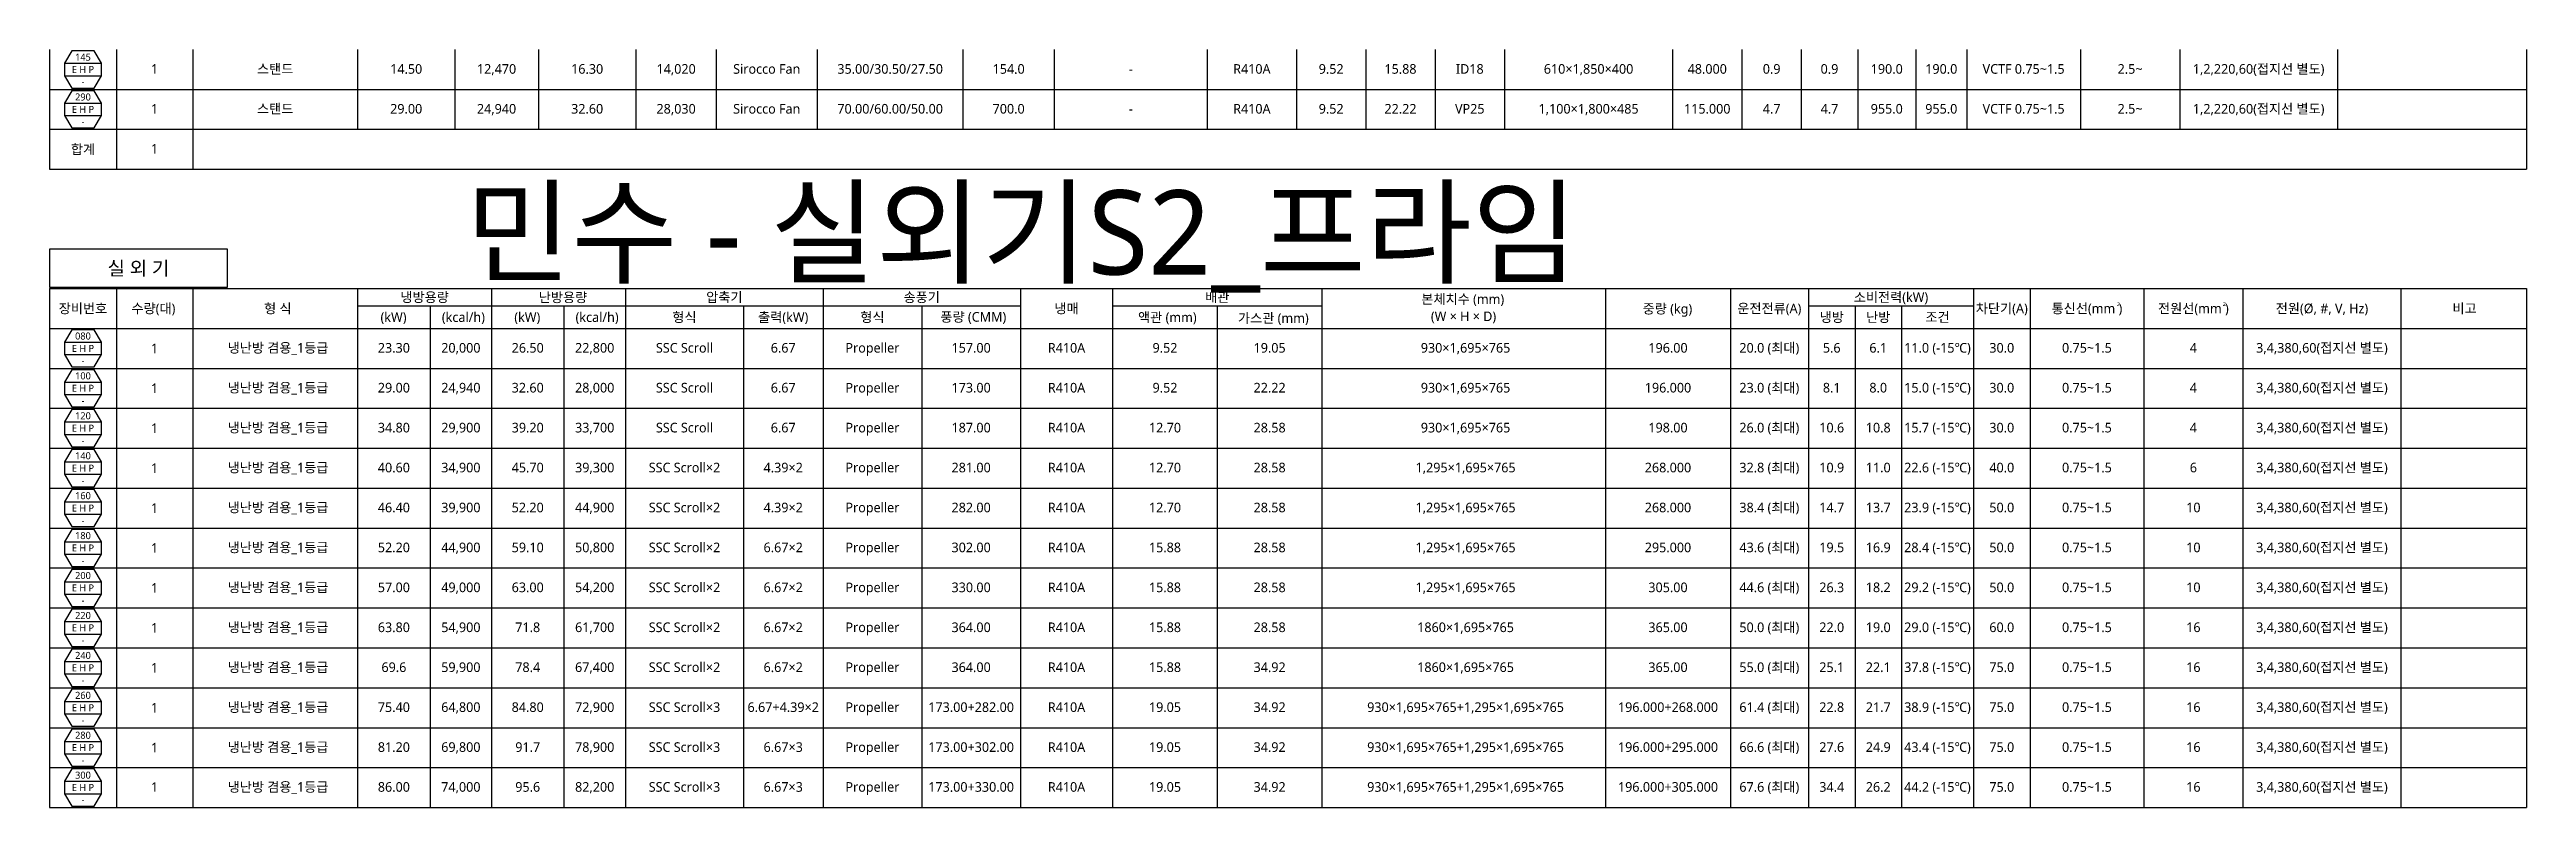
# Model space of a CAD drawing. Header units: millimetres. Extents: x -1305 to 107762, y -9150 to 56526.
# Drawn here: x 483 to 35686, y 17115 to 27896 of the extents above; entities that cross this region are included whole.
import ezdxf
from ezdxf.enums import TextEntityAlignment as Align

# ---------------------------------------------------------------- set-up
doc = ezdxf.new("R2010")
doc.units = ezdxf.units.MM
doc.layers.add('DVM_REPORT', color=7, linetype='Continuous')
doc.styles.add('맑은 고딕', font='malgun.ttf')

msp = doc.modelspace()

# ---------------------------------------------------------------- texts
at = {"layer": 'DVM_REPORT', "color": 2, "style": '맑은 고딕'}
for p in [(1976, 27620), (1976, 27052), (1976, 26485), (1976, 23645), (1976, 23078), (1976, 22510), (1976, 21942), (1976, 21374), (1976, 20806), (1976, 20238), (1976, 19670), (1976, 19102), (1976, 18534), (1976, 17966), (1976, 17406)]:
    msp.add_text('1', height=137, dxfattribs=at).set_placement(p, align=Align.MIDDLE_CENTER)
at = {"layer": 'DVM_REPORT', "color": 7, "style": '맑은 고딕'}
msp.add_text('민수 - 실외기S2_프라임', height=1200, dxfattribs=at).set_placement((14299, 25295), align=Align.MIDDLE_CENTER)

# ---------------------------------------------------------------- blocks, each defined once
blk = doc.blocks.new('A$C7ff9b493')
at = {"layer": 'DVM_REPORT'}
for p, q in [((0, 568), (0, 0)), ((35203, 568), (35203, 0)), ((0, 0), (35203, 0))]:
    blk.add_line(p, q, dxfattribs=at)
at = {"layer": 'DVM_REPORT', "color": 1}
for p, q in [((950, 568), (950, 0)), ((2035, 568), (2035, 0))]:
    blk.add_line(p, q, dxfattribs=at)
at = {"layer": 'DVM_REPORT', "color": 2, "style": '맑은 고딕'}
blk.add_text('합계', height=137, dxfattribs=at).set_placement((475, 284), align=Align.MIDDLE_CENTER)
blk = doc.blocks.new('A$C4ed948ce')
at = {"layer": 'DVM_REPORT'}
for p, q in [((0, 568), (0, 0)), ((35203, 568), (35203, 0))]:
    blk.add_line(p, q, dxfattribs=at)
at = {"layer": 'DVM_REPORT', "color": 1}
for p, q in [((950, 568), (950, 0)), ((2035, 568), (2035, 0)), ((4379, 568), (4379, 0)), ((4379, 568), (4379, 0)), ((5759, 568), (5759, 0)), ((6948, 568), (6948, 0)), ((8334, 568), (8334, 0)), ((9475, 568), (9475, 0)), ((10911, 568), (10911, 0)), ((12982, 568), (12982, 0)), ((14280, 568), (14280, 0)), ((16454, 568), (16454, 0)), ((17722, 568), (17722, 0)), ((18707, 568), (18707, 0)), ((19693, 568), (19693, 0)), ((20678, 568), (20678, 0)), ((23067, 568), (23067, 0)), ((23067, 568), (23067, 0)), ((24053, 568), (24053, 0)), ((24897, 568), (24897, 0)), ((25698, 568), (25698, 0)), ((26523, 568), (26523, 0)), ((27248, 568), (27248, 0)), ((28863, 568), (28863, 0)), ((30274, 568), (30274, 0)), ((32517, 568), (32517, 0)), ((0, 0), (35203, 0))]:
    blk.add_line(p, q, dxfattribs=at)
at = {"layer": 'DVM_REPORT'}
blk.add_lwpolyline([(738, 196), (738, 372), (633, 548), (317, 548), (212, 372), (212, 196), (317, 20), (633, 20)], close=True, dxfattribs=at)
for points in [[(212, 372), (738, 372)], [(212, 196), (738, 196)]]:
    blk.add_lwpolyline(points, dxfattribs=at)
at = {"layer": 'DVM_REPORT', "color": 2, "style": '맑은 고딕'}
for s, height, p in [('290', 100, (475, 460)), ('스탠드', 137, (3207, 292)), ('29.00', 137, (5069, 292)), ('24,940', 137, (6353, 292)), ('32.60', 137, (7641, 292)), ('28,030', 137, (8905, 292)), ('Sirocco Fan', 137, (10193, 292)), ('70.00/60.00/50.00', 137, (11947, 292)), ('700.0', 137, (13631, 292)), ('R410A', 137, (17088, 292)), ('9.52', 137, (18215, 292)), ('22.22', 137, (19200, 292)), ('VP25', 137, (20185, 292)), ('1,100×1,800×485', 137, (21873, 292)), ('115.000', 137, (23560, 292)), ('4.7', 137, (24475, 292)), ('4.7', 137, (25297, 292)), ('955.0', 137, (26111, 292)), ('955.0', 137, (26886, 292)), ('VCTF 0.75~1.5', 137, (28056, 292)), ('2.5~', 137, (29569, 292)), ('1,2,220,60(접지선 별도)', 137, (31396, 292)), ('E H P', 100, (475, 284)), ('-', 100, (475, 108)), ('-', 100, (475, 108)), ('-', 100, (475, 108)), ('-', 137, (15367, 292))]:
    blk.add_text(s, height=height, dxfattribs=at).set_placement(p, align=Align.MIDDLE_CENTER)
blk = doc.blocks.new('A$C76487aed')
at = {"layer": 'DVM_REPORT', "color": 7}
for p, q in [((0, 568), (35203, 568)), ((0, 568), (0, 0)), ((35203, 568), (35203, 0)), ((0, 0), (35203, 0))]:
    blk.add_line(p, q, dxfattribs=at)
at = {"layer": 'DVM_REPORT', "color": 1}
for p, q in [((950, 568), (950, 0)), ((2035, 568), (2035, 0)), ((4379, 568), (4379, 0)), ((4379, 568), (4379, 0)), ((6283, 568), (6283, 0)), ((8188, 568), (8188, 0)), ((10993, 568), (10993, 0)), ((13799, 568), (13799, 0)), ((15109, 568), (15109, 0)), ((15109, 568), (15109, 0)), ((18084, 568), (18084, 0)), ((22116, 568), (22116, 0)), ((23888, 568), (23888, 0)), ((24997, 568), (24997, 0)), ((27344, 568), (27344, 0)), ((28148, 568), (28148, 0)), ((29763, 568), (29763, 0)), ((31174, 568), (31174, 0)), ((33417, 568), (33417, 0)), ((4379, 321), (13799, 321)), ((5408, 321), (5408, 0)), ((7309, 321), (7309, 0)), ((9861, 321), (9861, 0)), ((12396, 321), (12396, 0)), ((15109, 321), (18084, 321)), ((16596, 321), (16596, 0)), ((18084, 321), (18084, 0)), ((24997, 321), (27344, 321)), ((25661, 321), (25661, 0)), ((26320, 321), (26320, 0))]:
    blk.add_line(p, q, dxfattribs=at)
at = {"layer": 'DVM_REPORT', "color": 7}
blk.add_lwpolyline([(0, 585), (2527, 585), (2527, 1128), (0, 1128)], close=True, dxfattribs=at)
at = {"layer": 'DVM_REPORT', "color": 7, "style": '맑은 고딕'}
blk.add_text('실 외 기', height=197.8, dxfattribs=at).set_placement((1263, 856), align=Align.MIDDLE_CENTER)
at = {"layer": 'DVM_REPORT', "color": 2, "style": '맑은 고딕'}
for s, height, p in [('장비번호', 137.3, (475, 284)), ('수량(대)', 137.3, (1476, 284)), ('형 식', 137.3, (3245, 284)), ('냉방용량', 137.3, (5331, 444)), ('난방용량', 137.3, (7297, 442)), ('압축기', 137.3, (9591, 444)), ('송풍기', 137.3, (12396, 444)), ('냉매', 137.3, (14454, 284)), ('배관', 137.3, (16597, 444)), ('본체치수 (mm)', 137.3, (20085, 417)), ('운전전류(A)', 137.3, (24442, 284)), ('소비전력(kW)', 137.3, (26171, 444)), ('차단기(A)', 137.3, (27746, 284)), ('통신선(mm )', 137.3, (28956, 284)), ('전원선(mm )', 137.3, (30469, 284)), ('전원(%%C, #, V, Hz)', 137.28, (32296, 284)), ('비고', 137.3, (34323, 284)), ('(kW)', 137.3, (4889, 160)), ('(kcal/h)', 137.3, (5882, 160)), ('(kW)', 137.3, (6790, 160)), ('(kcal/h)', 137.3, (7782, 160)), ('형식', 137.3, (9024, 160)), ('출력(kW)', 137.3, (10427, 160)), ('형식', 137.3, (11695, 160)), ('풍량 (CMM)', 137.3, (13129, 164)), ('(W × H × D)', 137.28, (20096, 172)), ('냉방', 137.3, (25329, 160)), ('난방', 137.3, (25990, 160)), ('조건', 137.3, (26832, 160))]:
    blk.add_text(s, height=height, dxfattribs=at).set_placement(p, align=Align.MIDDLE_CENTER)
for s, p in [('중량 (kg)', (23346, 280)), ('액관 (mm)', (16303, 158)), ('가스관 (mm)', (17896, 147))]:
    blk.add_text(s, height=137.3, dxfattribs=at).set_placement(p, align=Align.MIDDLE_RIGHT)
for p in [(29402, 344), (30909, 348)]:
    blk.add_text('2', height=53.8, dxfattribs=at).set_placement(p, align=Align.MIDDLE)
blk = doc.blocks.new('A$C366d2688')
at = {"layer": 'DVM_REPORT'}
for p, q in [((0, 568), (0, 0)), ((35203, 568), (35203, 0))]:
    blk.add_line(p, q, dxfattribs=at)
at = {"layer": 'DVM_REPORT', "color": 1}
for p, q in [((950, 568), (950, 0)), ((2035, 568), (2035, 0)), ((4379, 568), (4379, 0)), ((5408, 568), (5408, 0)), ((6283, 568), (6283, 0)), ((7309, 568), (7309, 0)), ((8188, 568), (8188, 0)), ((9861, 568), (9861, 0)), ((10993, 568), (10993, 0)), ((12396, 568), (12396, 0)), ((13799, 568), (13799, 0)), ((15109, 568), (15109, 0)), ((16596, 568), (16596, 0)), ((18084, 568), (18084, 0)), ((22116, 568), (22116, 0)), ((23888, 568), (23888, 0)), ((24997, 568), (24997, 0)), ((25661, 568), (25661, 0)), ((26320, 568), (26320, 0)), ((27344, 568), (27344, 0)), ((28148, 568), (28148, 0)), ((29763, 568), (29763, 0)), ((31174, 568), (31174, 0)), ((33417, 568), (33417, 0)), ((0, 0), (35203, 0))]:
    blk.add_line(p, q, dxfattribs=at)
at = {"layer": 'DVM_REPORT'}
blk.add_lwpolyline([(738, 196), (738, 372), (633, 548), (317, 548), (212, 372), (212, 196), (317, 20), (633, 20)], close=True, dxfattribs=at)
for points in [[(212, 372), (738, 372)], [(212, 196), (738, 196)]]:
    blk.add_lwpolyline(points, dxfattribs=at)
at = {"layer": 'DVM_REPORT', "color": 2, "style": '맑은 고딕'}
for s, height, p in [('100', 100, (475, 460)), ('냉난방 겸용_1등급', 137, (3248, 292)), ('29.00', 137, (4894, 292)), ('24,940', 137, (5846, 292)), ('32.60', 137, (6796, 292)), ('28,000', 137, (7748, 292)), ('SSC Scroll', 137, (9024, 292)), ('6.67', 137, (10427, 292)), ('Propeller', 137, (11695, 292)), ('173.00', 137, (13098, 292)), ('R410A', 137, (14454, 292)), ('9.52', 137, (15853, 292)), ('22.22', 137, (17340, 292)), ('930×1,695×765', 137, (20125, 292)), ('196.000', 137, (23002, 292)), ('23.0 (최대)', 137, (24442, 292)), ('8.1', 137, (25329, 292)), ('8.0', 137, (25990, 292)), ('15.0 (-15℃)', 137, (26832, 292)), ('30.0', 137, (27746, 292)), ('0.75~1.5', 137, (28956, 292)), ('4', 137, (30469, 292)), ('3,4,380,60(접지선 별도)', 137, (32296, 292)), ('E H P', 100, (475, 284)), ('-', 100, (475, 108))]:
    blk.add_text(s, height=height, dxfattribs=at).set_placement(p, align=Align.MIDDLE_CENTER)
blk = doc.blocks.new('A$C97cf29a5')
at = {"layer": 'DVM_REPORT'}
for p, q in [((0, 568), (0, 0)), ((35203, 568), (35203, 0))]:
    blk.add_line(p, q, dxfattribs=at)
at = {"layer": 'DVM_REPORT', "color": 1}
for p, q in [((950, 568), (950, 0)), ((2035, 568), (2035, 0)), ((4379, 568), (4379, 0)), ((5408, 568), (5408, 0)), ((6283, 568), (6283, 0)), ((7309, 568), (7309, 0)), ((8188, 568), (8188, 0)), ((9861, 568), (9861, 0)), ((10993, 568), (10993, 0)), ((12396, 568), (12396, 0)), ((13799, 568), (13799, 0)), ((15109, 568), (15109, 0)), ((16596, 568), (16596, 0)), ((18084, 568), (18084, 0)), ((22116, 568), (22116, 0)), ((23888, 568), (23888, 0)), ((24997, 568), (24997, 0)), ((25661, 568), (25661, 0)), ((26320, 568), (26320, 0)), ((27344, 568), (27344, 0)), ((28148, 568), (28148, 0)), ((29763, 568), (29763, 0)), ((31174, 568), (31174, 0)), ((33417, 568), (33417, 0)), ((0, 0), (35203, 0))]:
    blk.add_line(p, q, dxfattribs=at)
at = {"layer": 'DVM_REPORT'}
blk.add_lwpolyline([(738, 196), (738, 372), (633, 548), (317, 548), (212, 372), (212, 196), (317, 20), (633, 20)], close=True, dxfattribs=at)
for points in [[(212, 372), (738, 372)], [(212, 196), (738, 196)]]:
    blk.add_lwpolyline(points, dxfattribs=at)
at = {"layer": 'DVM_REPORT', "color": 2, "style": '맑은 고딕'}
for s, height, p in [('120', 100, (475, 460)), ('냉난방 겸용_1등급', 137, (3248, 292)), ('34.80', 137, (4894, 292)), ('29,900', 137, (5846, 292)), ('39.20', 137, (6796, 292)), ('33,700', 137, (7748, 292)), ('SSC Scroll', 137, (9024, 292)), ('6.67', 137, (10427, 292)), ('Propeller', 137, (11695, 292)), ('187.00', 137, (13098, 292)), ('R410A', 137, (14454, 292)), ('12.70', 137, (15853, 292)), ('28.58', 137, (17340, 292)), ('930×1,695×765', 137, (20125, 292)), ('198.00', 137, (23002, 292)), ('26.0 (최대)', 137, (24442, 292)), ('10.6', 137, (25329, 292)), ('10.8', 137, (25990, 292)), ('15.7 (-15℃)', 137, (26832, 292)), ('30.0', 137, (27746, 292)), ('0.75~1.5', 137, (28956, 292)), ('4', 137, (30469, 292)), ('3,4,380,60(접지선 별도)', 137, (32296, 292)), ('E H P', 100, (475, 284)), ('-', 100, (475, 108))]:
    blk.add_text(s, height=height, dxfattribs=at).set_placement(p, align=Align.MIDDLE_CENTER)
blk = doc.blocks.new('A$Cc5775bf4')
at = {"layer": 'DVM_REPORT'}
for p, q in [((0, 568), (0, 0)), ((35203, 568), (35203, 0))]:
    blk.add_line(p, q, dxfattribs=at)
at = {"layer": 'DVM_REPORT', "color": 1}
for p, q in [((950, 568), (950, 0)), ((2035, 568), (2035, 0)), ((4379, 568), (4379, 0)), ((4379, 568), (4379, 0)), ((5408, 568), (5408, 0)), ((6283, 568), (6283, 0)), ((7309, 568), (7309, 0)), ((8188, 568), (8188, 0)), ((9861, 568), (9861, 0)), ((10993, 568), (10993, 0)), ((12396, 568), (12396, 0)), ((13799, 568), (13799, 0)), ((15109, 568), (15109, 0)), ((16596, 568), (16596, 0)), ((18084, 568), (18084, 0)), ((18084, 568), (18084, 0)), ((22116, 568), (22116, 0)), ((23888, 568), (23888, 0)), ((24997, 568), (24997, 0)), ((25661, 568), (25661, 0)), ((26320, 568), (26320, 0)), ((27344, 568), (27344, 0)), ((28148, 568), (28148, 0)), ((29763, 568), (29763, 0)), ((31174, 568), (31174, 0)), ((33417, 568), (33417, 0)), ((0, 0), (35203, 0))]:
    blk.add_line(p, q, dxfattribs=at)
at = {"layer": 'DVM_REPORT'}
blk.add_lwpolyline([(738, 196), (738, 372), (633, 548), (317, 548), (212, 372), (212, 196), (317, 20), (633, 20)], close=True, dxfattribs=at)
for points in [[(212, 372), (738, 372)], [(212, 196), (738, 196)]]:
    blk.add_lwpolyline(points, dxfattribs=at)
at = {"layer": 'DVM_REPORT', "color": 2, "style": '맑은 고딕'}
for s, height, p in [('080', 100, (475, 460)), ('냉난방 겸용_1등급', 137, (3248, 292)), ('23.30', 137, (4894, 292)), ('20,000', 137, (5846, 292)), ('26.50', 137, (6796, 292)), ('22,800', 137, (7748, 292)), ('SSC Scroll', 137, (9024, 292)), ('6.67', 137, (10427, 292)), ('Propeller', 137, (11695, 292)), ('157.00', 137, (13098, 292)), ('R410A', 137, (14454, 292)), ('9.52', 137, (15853, 292)), ('19.05', 137, (17340, 292)), ('930×1,695×765', 137, (20125, 292)), ('196.00', 137, (23002, 292)), ('20.0 (최대)', 137, (24442, 292)), ('5.6', 137, (25329, 292)), ('6.1', 137, (25990, 292)), ('11.0 (-15℃)', 137, (26832, 292)), ('30.0', 137, (27746, 292)), ('0.75~1.5', 137, (28956, 292)), ('4', 137, (30469, 292)), ('3,4,380,60(접지선 별도)', 137, (32296, 292)), ('E H P', 100, (475, 284)), ('-', 100, (475, 108))]:
    blk.add_text(s, height=height, dxfattribs=at).set_placement(p, align=Align.MIDDLE_CENTER)
blk = doc.blocks.new('A$C4744db47')
at = {"layer": 'DVM_REPORT'}
for p, q in [((0, 568), (0, 0)), ((35203, 568), (35203, 0))]:
    blk.add_line(p, q, dxfattribs=at)
at = {"layer": 'DVM_REPORT', "color": 1}
for p, q in [((950, 568), (950, 0)), ((2035, 568), (2035, 0)), ((4379, 568), (4379, 0)), ((5408, 568), (5408, 0)), ((6283, 568), (6283, 0)), ((7309, 568), (7309, 0)), ((8188, 568), (8188, 0)), ((9861, 568), (9861, 0)), ((10993, 568), (10993, 0)), ((12396, 568), (12396, 0)), ((13799, 568), (13799, 0)), ((15109, 568), (15109, 0)), ((16596, 568), (16596, 0)), ((18084, 568), (18084, 0)), ((22116, 568), (22116, 0)), ((23888, 568), (23888, 0)), ((24997, 568), (24997, 0)), ((25661, 568), (25661, 0)), ((26320, 568), (26320, 0)), ((27344, 568), (27344, 0)), ((28148, 568), (28148, 0)), ((29763, 568), (29763, 0)), ((31174, 568), (31174, 0)), ((33417, 568), (33417, 0)), ((0, 0), (35203, 0))]:
    blk.add_line(p, q, dxfattribs=at)
at = {"layer": 'DVM_REPORT'}
blk.add_lwpolyline([(738, 196), (738, 372), (633, 548), (317, 548), (212, 372), (212, 196), (317, 20), (633, 20)], close=True, dxfattribs=at)
for points in [[(212, 372), (738, 372)], [(212, 196), (738, 196)]]:
    blk.add_lwpolyline(points, dxfattribs=at)
at = {"layer": 'DVM_REPORT', "color": 2, "style": '맑은 고딕'}
for s, height, p in [('300', 100, (475, 460)), ('냉난방 겸용_1등급', 137, (3248, 292)), ('86.00', 137, (4894, 292)), ('74,000', 137, (5846, 292)), ('95.6', 137, (6796, 292)), ('82,200', 137, (7748, 292)), ('SSC Scroll×3', 137, (9024, 292)), ('6.67×3', 137, (10427, 292)), ('Propeller', 137, (11695, 292)), ('173.00+330.00', 137, (13098, 292)), ('R410A', 137, (14454, 292)), ('19.05', 137, (15853, 292)), ('34.92', 137, (17340, 292)), ('930×1,695×765+1,295×1,695×765', 137, (20125, 292)), ('196.000+305.000', 137, (23002, 292)), ('67.6 (최대)', 137, (24442, 292)), ('34.4', 137, (25329, 292)), ('26.2', 137, (25990, 292)), ('44.2 (-15℃)', 137, (26832, 292)), ('75.0', 137, (27746, 292)), ('0.75~1.5', 137, (28956, 292)), ('16', 137, (30469, 292)), ('3,4,380,60(접지선 별도)', 137, (32296, 292)), ('E H P', 100, (475, 284)), ('-', 100, (475, 108))]:
    blk.add_text(s, height=height, dxfattribs=at).set_placement(p, align=Align.MIDDLE_CENTER)
blk = doc.blocks.new('A$Cb09c990a')
at = {"layer": 'DVM_REPORT'}
for p, q in [((0, 568), (0, 0)), ((35203, 568), (35203, 0))]:
    blk.add_line(p, q, dxfattribs=at)
at = {"layer": 'DVM_REPORT', "color": 1}
for p, q in [((950, 568), (950, 0)), ((2035, 568), (2035, 0)), ((4379, 568), (4379, 0)), ((5408, 568), (5408, 0)), ((6283, 568), (6283, 0)), ((7309, 568), (7309, 0)), ((8188, 568), (8188, 0)), ((9861, 568), (9861, 0)), ((10993, 568), (10993, 0)), ((12396, 568), (12396, 0)), ((13799, 568), (13799, 0)), ((15109, 568), (15109, 0)), ((16596, 568), (16596, 0)), ((18084, 568), (18084, 0)), ((22116, 568), (22116, 0)), ((23888, 568), (23888, 0)), ((24997, 568), (24997, 0)), ((25661, 568), (25661, 0)), ((26320, 568), (26320, 0)), ((27344, 568), (27344, 0)), ((28148, 568), (28148, 0)), ((29763, 568), (29763, 0)), ((31174, 568), (31174, 0)), ((33417, 568), (33417, 0)), ((0, 0), (35203, 0))]:
    blk.add_line(p, q, dxfattribs=at)
at = {"layer": 'DVM_REPORT'}
blk.add_lwpolyline([(738, 196), (738, 372), (633, 548), (317, 548), (212, 372), (212, 196), (317, 20), (633, 20)], close=True, dxfattribs=at)
for points in [[(212, 372), (738, 372)], [(212, 196), (738, 196)]]:
    blk.add_lwpolyline(points, dxfattribs=at)
at = {"layer": 'DVM_REPORT', "color": 2, "style": '맑은 고딕'}
for s, height, p in [('280', 100, (475, 460)), ('냉난방 겸용_1등급', 137, (3248, 292)), ('81.20', 137, (4894, 292)), ('69,800', 137, (5846, 292)), ('91.7', 137, (6796, 292)), ('78,900', 137, (7748, 292)), ('SSC Scroll×3', 137, (9024, 292)), ('6.67×3', 137, (10427, 292)), ('Propeller', 137, (11695, 292)), ('173.00+302.00', 137, (13098, 292)), ('R410A', 137, (14454, 292)), ('19.05', 137, (15853, 292)), ('34.92', 137, (17340, 292)), ('930×1,695×765+1,295×1,695×765', 137, (20125, 292)), ('196.000+295.000', 137, (23002, 292)), ('66.6 (최대)', 137, (24442, 292)), ('27.6', 137, (25329, 292)), ('24.9', 137, (25990, 292)), ('43.4 (-15℃)', 137, (26832, 292)), ('75.0', 137, (27746, 292)), ('0.75~1.5', 137, (28956, 292)), ('16', 137, (30469, 292)), ('3,4,380,60(접지선 별도)', 137, (32296, 292)), ('E H P', 100, (475, 284)), ('-', 100, (475, 108))]:
    blk.add_text(s, height=height, dxfattribs=at).set_placement(p, align=Align.MIDDLE_CENTER)
blk = doc.blocks.new('A$C8f8b82bc')
at = {"layer": 'DVM_REPORT'}
for p, q in [((0, 568), (0, 0)), ((35203, 568), (35203, 0))]:
    blk.add_line(p, q, dxfattribs=at)
at = {"layer": 'DVM_REPORT', "color": 1}
for p, q in [((950, 568), (950, 0)), ((2035, 568), (2035, 0)), ((4379, 568), (4379, 0)), ((5408, 568), (5408, 0)), ((6283, 568), (6283, 0)), ((7309, 568), (7309, 0)), ((8188, 568), (8188, 0)), ((9861, 568), (9861, 0)), ((10993, 568), (10993, 0)), ((12396, 568), (12396, 0)), ((13799, 568), (13799, 0)), ((15109, 568), (15109, 0)), ((16596, 568), (16596, 0)), ((18084, 568), (18084, 0)), ((22116, 568), (22116, 0)), ((23888, 568), (23888, 0)), ((24997, 568), (24997, 0)), ((25661, 568), (25661, 0)), ((26320, 568), (26320, 0)), ((27344, 568), (27344, 0)), ((28148, 568), (28148, 0)), ((29763, 568), (29763, 0)), ((31174, 568), (31174, 0)), ((33417, 568), (33417, 0)), ((0, 0), (35203, 0))]:
    blk.add_line(p, q, dxfattribs=at)
at = {"layer": 'DVM_REPORT'}
blk.add_lwpolyline([(738, 196), (738, 372), (633, 548), (317, 548), (212, 372), (212, 196), (317, 20), (633, 20)], close=True, dxfattribs=at)
for points in [[(212, 372), (738, 372)], [(212, 196), (738, 196)]]:
    blk.add_lwpolyline(points, dxfattribs=at)
at = {"layer": 'DVM_REPORT', "color": 2, "style": '맑은 고딕'}
for s, height, p in [('260', 100, (475, 460)), ('냉난방 겸용_1등급', 137, (3248, 292)), ('75.40', 137, (4894, 292)), ('64,800', 137, (5846, 292)), ('84.80', 137, (6796, 292)), ('72,900', 137, (7748, 292)), ('SSC Scroll×3', 137, (9024, 292)), ('6.67+4.39×2', 137, (10427, 292)), ('Propeller', 137, (11695, 292)), ('173.00+282.00', 137, (13098, 292)), ('R410A', 137, (14454, 292)), ('19.05', 137, (15853, 292)), ('34.92', 137, (17340, 292)), ('930×1,695×765+1,295×1,695×765', 137, (20125, 292)), ('196.000+268.000', 137, (23002, 292)), ('61.4 (최대)', 137, (24442, 292)), ('22.8', 137, (25329, 292)), ('21.7', 137, (25990, 292)), ('38.9 (-15℃)', 137, (26832, 292)), ('75.0', 137, (27746, 292)), ('0.75~1.5', 137, (28956, 292)), ('16', 137, (30469, 292)), ('3,4,380,60(접지선 별도)', 137, (32296, 292)), ('E H P', 100, (475, 284)), ('-', 100, (475, 108))]:
    blk.add_text(s, height=height, dxfattribs=at).set_placement(p, align=Align.MIDDLE_CENTER)
blk = doc.blocks.new('A$C1e207e57')
at = {"layer": 'DVM_REPORT'}
for p, q in [((0, 568), (0, 0)), ((35203, 568), (35203, 0))]:
    blk.add_line(p, q, dxfattribs=at)
at = {"layer": 'DVM_REPORT', "color": 1}
for p, q in [((950, 568), (950, 0)), ((2035, 568), (2035, 0)), ((4379, 568), (4379, 0)), ((4379, 568), (4379, 0)), ((5408, 568), (5408, 0)), ((6283, 568), (6283, 0)), ((7309, 568), (7309, 0)), ((8188, 568), (8188, 0)), ((9861, 568), (9861, 0)), ((10993, 568), (10993, 0)), ((12396, 568), (12396, 0)), ((13799, 568), (13799, 0)), ((15109, 568), (15109, 0)), ((16596, 568), (16596, 0)), ((18084, 568), (18084, 0)), ((18084, 568), (18084, 0)), ((22116, 568), (22116, 0)), ((23888, 568), (23888, 0)), ((24997, 568), (24997, 0)), ((25661, 568), (25661, 0)), ((26320, 568), (26320, 0)), ((27344, 568), (27344, 0)), ((28148, 568), (28148, 0)), ((29763, 568), (29763, 0)), ((31174, 568), (31174, 0)), ((33417, 568), (33417, 0)), ((0, 0), (35203, 0))]:
    blk.add_line(p, q, dxfattribs=at)
at = {"layer": 'DVM_REPORT'}
blk.add_lwpolyline([(738, 196), (738, 372), (633, 548), (317, 548), (212, 372), (212, 196), (317, 20), (633, 20)], close=True, dxfattribs=at)
for points in [[(212, 372), (738, 372)], [(212, 196), (738, 196)]]:
    blk.add_lwpolyline(points, dxfattribs=at)
at = {"layer": 'DVM_REPORT', "color": 2, "style": '맑은 고딕'}
for s, height, p in [('240', 100, (475, 460)), ('냉난방 겸용_1등급', 137, (3248, 292)), ('69.6', 137, (4894, 292)), ('59,900', 137, (5846, 292)), ('78.4', 137, (6796, 292)), ('67,400', 137, (7748, 292)), ('SSC Scroll×2', 137, (9024, 292)), ('6.67×2', 137, (10427, 292)), ('Propeller', 137, (11695, 292)), ('364.00', 137, (13098, 292)), ('R410A', 137, (14454, 292)), ('15.88', 137, (15853, 292)), ('34.92', 137, (17340, 292)), ('1860×1,695×765', 137, (20125, 292)), ('365.00', 137, (23002, 292)), ('55.0 (최대)', 137, (24442, 292)), ('25.1', 137, (25329, 292)), ('22.1', 137, (25990, 292)), ('37.8 (-15℃)', 137, (26832, 292)), ('75.0', 137, (27746, 292)), ('0.75~1.5', 137, (28956, 292)), ('16', 137, (30469, 292)), ('3,4,380,60(접지선 별도)', 137, (32296, 292)), ('E H P', 100, (475, 284)), ('-', 100, (475, 108))]:
    blk.add_text(s, height=height, dxfattribs=at).set_placement(p, align=Align.MIDDLE_CENTER)
blk = doc.blocks.new('A$C07cfd009')
at = {"layer": 'DVM_REPORT'}
for p, q in [((0, 568), (0, 0)), ((35203, 568), (35203, 0))]:
    blk.add_line(p, q, dxfattribs=at)
at = {"layer": 'DVM_REPORT', "color": 1}
for p, q in [((950, 568), (950, 0)), ((2035, 568), (2035, 0)), ((4379, 568), (4379, 0)), ((4379, 568), (4379, 0)), ((5408, 568), (5408, 0)), ((6283, 568), (6283, 0)), ((7309, 568), (7309, 0)), ((8188, 568), (8188, 0)), ((9861, 568), (9861, 0)), ((10993, 568), (10993, 0)), ((12396, 568), (12396, 0)), ((13799, 568), (13799, 0)), ((15109, 568), (15109, 0)), ((16596, 568), (16596, 0)), ((18084, 568), (18084, 0)), ((18084, 568), (18084, 0)), ((22116, 568), (22116, 0)), ((23888, 568), (23888, 0)), ((24997, 568), (24997, 0)), ((25661, 568), (25661, 0)), ((26320, 568), (26320, 0)), ((27344, 568), (27344, 0)), ((28148, 568), (28148, 0)), ((29763, 568), (29763, 0)), ((31174, 568), (31174, 0)), ((33417, 568), (33417, 0)), ((0, 0), (35203, 0))]:
    blk.add_line(p, q, dxfattribs=at)
at = {"layer": 'DVM_REPORT'}
blk.add_lwpolyline([(738, 196), (738, 372), (633, 548), (317, 548), (212, 372), (212, 196), (317, 20), (633, 20)], close=True, dxfattribs=at)
for points in [[(212, 372), (738, 372)], [(212, 196), (738, 196)]]:
    blk.add_lwpolyline(points, dxfattribs=at)
at = {"layer": 'DVM_REPORT', "color": 2, "style": '맑은 고딕'}
for s, height, p in [('220', 100, (475, 460)), ('냉난방 겸용_1등급', 137, (3248, 292)), ('63.80', 137, (4894, 292)), ('54,900', 137, (5846, 292)), ('71.8', 137, (6796, 292)), ('61,700', 137, (7748, 292)), ('SSC Scroll×2', 137, (9024, 292)), ('6.67×2', 137, (10427, 292)), ('Propeller', 137, (11695, 292)), ('364.00', 137, (13098, 292)), ('R410A', 137, (14454, 292)), ('15.88', 137, (15853, 292)), ('28.58', 137, (17340, 292)), ('1860×1,695×765', 137, (20125, 292)), ('365.00', 137, (23002, 292)), ('50.0 (최대)', 137, (24442, 292)), ('22.0', 137, (25329, 292)), ('19.0', 137, (25990, 292)), ('29.0 (-15℃)', 137, (26832, 292)), ('60.0', 137, (27746, 292)), ('0.75~1.5', 137, (28956, 292)), ('16', 137, (30469, 292)), ('3,4,380,60(접지선 별도)', 137, (32296, 292)), ('E H P', 100, (475, 284)), ('-', 100, (475, 108))]:
    blk.add_text(s, height=height, dxfattribs=at).set_placement(p, align=Align.MIDDLE_CENTER)
blk = doc.blocks.new('A$Cc19f61ee')
at = {"layer": 'DVM_REPORT'}
for p, q in [((0, 568), (0, 0)), ((35203, 568), (35203, 0))]:
    blk.add_line(p, q, dxfattribs=at)
at = {"layer": 'DVM_REPORT', "color": 1}
for p, q in [((950, 568), (950, 0)), ((2035, 568), (2035, 0)), ((4379, 568), (4379, 0)), ((5408, 568), (5408, 0)), ((6283, 568), (6283, 0)), ((7309, 568), (7309, 0)), ((8188, 568), (8188, 0)), ((9861, 568), (9861, 0)), ((10993, 568), (10993, 0)), ((12396, 568), (12396, 0)), ((13799, 568), (13799, 0)), ((15109, 568), (15109, 0)), ((16596, 568), (16596, 0)), ((18084, 568), (18084, 0)), ((22116, 568), (22116, 0)), ((23888, 568), (23888, 0)), ((24997, 568), (24997, 0)), ((25661, 568), (25661, 0)), ((26320, 568), (26320, 0)), ((27344, 568), (27344, 0)), ((28148, 568), (28148, 0)), ((29763, 568), (29763, 0)), ((31174, 568), (31174, 0)), ((33417, 568), (33417, 0)), ((0, 0), (35203, 0))]:
    blk.add_line(p, q, dxfattribs=at)
at = {"layer": 'DVM_REPORT'}
blk.add_lwpolyline([(738, 196), (738, 372), (633, 548), (317, 548), (212, 372), (212, 196), (317, 20), (633, 20)], close=True, dxfattribs=at)
for points in [[(212, 372), (738, 372)], [(212, 196), (738, 196)]]:
    blk.add_lwpolyline(points, dxfattribs=at)
at = {"layer": 'DVM_REPORT', "color": 2, "style": '맑은 고딕'}
for s, height, p in [('200', 100, (475, 460)), ('냉난방 겸용_1등급', 137, (3248, 292)), ('57.00', 137, (4894, 292)), ('49,000', 137, (5846, 292)), ('63.00', 137, (6796, 292)), ('54,200', 137, (7748, 292)), ('SSC Scroll×2', 137, (9024, 292)), ('6.67×2', 137, (10427, 292)), ('Propeller', 137, (11695, 292)), ('330.00', 137, (13098, 292)), ('R410A', 137, (14454, 292)), ('15.88', 137, (15853, 292)), ('28.58', 137, (17340, 292)), ('1,295×1,695×765', 137, (20125, 292)), ('305.00', 137, (23002, 292)), ('44.6 (최대)', 137, (24442, 292)), ('26.3', 137, (25329, 292)), ('18.2', 137, (25990, 292)), ('29.2 (-15℃)', 137, (26832, 292)), ('50.0', 137, (27746, 292)), ('0.75~1.5', 137, (28956, 292)), ('10', 137, (30469, 292)), ('3,4,380,60(접지선 별도)', 137, (32296, 292)), ('E H P', 100, (475, 284)), ('-', 100, (475, 108))]:
    blk.add_text(s, height=height, dxfattribs=at).set_placement(p, align=Align.MIDDLE_CENTER)
blk = doc.blocks.new('A$C9d0e6849')
at = {"layer": 'DVM_REPORT'}
for p, q in [((0, 568), (0, 0)), ((35203, 568), (35203, 0))]:
    blk.add_line(p, q, dxfattribs=at)
at = {"layer": 'DVM_REPORT', "color": 1}
for p, q in [((950, 568), (950, 0)), ((2035, 568), (2035, 0)), ((4379, 568), (4379, 0)), ((5408, 568), (5408, 0)), ((6283, 568), (6283, 0)), ((7309, 568), (7309, 0)), ((8188, 568), (8188, 0)), ((9861, 568), (9861, 0)), ((10993, 568), (10993, 0)), ((12396, 568), (12396, 0)), ((13799, 568), (13799, 0)), ((15109, 568), (15109, 0)), ((16596, 568), (16596, 0)), ((18084, 568), (18084, 0)), ((22116, 568), (22116, 0)), ((23888, 568), (23888, 0)), ((24997, 568), (24997, 0)), ((25661, 568), (25661, 0)), ((26320, 568), (26320, 0)), ((27344, 568), (27344, 0)), ((28148, 568), (28148, 0)), ((29763, 568), (29763, 0)), ((31174, 568), (31174, 0)), ((33417, 568), (33417, 0)), ((0, 0), (35203, 0))]:
    blk.add_line(p, q, dxfattribs=at)
at = {"layer": 'DVM_REPORT'}
blk.add_lwpolyline([(738, 196), (738, 372), (633, 548), (317, 548), (212, 372), (212, 196), (317, 20), (633, 20)], close=True, dxfattribs=at)
for points in [[(212, 372), (738, 372)], [(212, 196), (738, 196)]]:
    blk.add_lwpolyline(points, dxfattribs=at)
at = {"layer": 'DVM_REPORT', "color": 2, "style": '맑은 고딕'}
for s, height, p in [('180', 100, (475, 460)), ('냉난방 겸용_1등급', 137, (3248, 292)), ('52.20', 137, (4894, 292)), ('44,900', 137, (5846, 292)), ('59.10', 137, (6796, 292)), ('50,800', 137, (7748, 292)), ('SSC Scroll×2', 137, (9024, 292)), ('6.67×2', 137, (10427, 292)), ('Propeller', 137, (11695, 292)), ('302.00', 137, (13098, 292)), ('R410A', 137, (14454, 292)), ('15.88', 137, (15853, 292)), ('28.58', 137, (17340, 292)), ('1,295×1,695×765', 137, (20125, 292)), ('295.000', 137, (23002, 292)), ('43.6 (최대)', 137, (24442, 292)), ('19.5', 137, (25329, 292)), ('16.9', 137, (25990, 292)), ('28.4 (-15℃)', 137, (26832, 292)), ('50.0', 137, (27746, 292)), ('0.75~1.5', 137, (28956, 292)), ('10', 137, (30469, 292)), ('3,4,380,60(접지선 별도)', 137, (32296, 292)), ('E H P', 100, (475, 284)), ('-', 100, (475, 108))]:
    blk.add_text(s, height=height, dxfattribs=at).set_placement(p, align=Align.MIDDLE_CENTER)
blk = doc.blocks.new('A$Ca69cceef')
at = {"layer": 'DVM_REPORT'}
for p, q in [((0, 568), (0, 0)), ((35203, 568), (35203, 0))]:
    blk.add_line(p, q, dxfattribs=at)
at = {"layer": 'DVM_REPORT', "color": 1}
for p, q in [((950, 568), (950, 0)), ((2035, 568), (2035, 0)), ((4379, 568), (4379, 0)), ((5408, 568), (5408, 0)), ((6283, 568), (6283, 0)), ((7309, 568), (7309, 0)), ((8188, 568), (8188, 0)), ((9861, 568), (9861, 0)), ((10993, 568), (10993, 0)), ((12396, 568), (12396, 0)), ((13799, 568), (13799, 0)), ((15109, 568), (15109, 0)), ((16596, 568), (16596, 0)), ((18084, 568), (18084, 0)), ((22116, 568), (22116, 0)), ((23888, 568), (23888, 0)), ((24997, 568), (24997, 0)), ((25661, 568), (25661, 0)), ((26320, 568), (26320, 0)), ((27344, 568), (27344, 0)), ((28148, 568), (28148, 0)), ((29763, 568), (29763, 0)), ((31174, 568), (31174, 0)), ((33417, 568), (33417, 0)), ((0, 0), (35203, 0))]:
    blk.add_line(p, q, dxfattribs=at)
at = {"layer": 'DVM_REPORT'}
blk.add_lwpolyline([(738, 196), (738, 372), (633, 548), (317, 548), (212, 372), (212, 196), (317, 20), (633, 20)], close=True, dxfattribs=at)
for points in [[(212, 372), (738, 372)], [(212, 196), (738, 196)]]:
    blk.add_lwpolyline(points, dxfattribs=at)
at = {"layer": 'DVM_REPORT', "color": 2, "style": '맑은 고딕'}
for s, height, p in [('160', 100, (475, 460)), ('냉난방 겸용_1등급', 137, (3248, 292)), ('46.40', 137, (4894, 292)), ('39,900', 137, (5846, 292)), ('52.20', 137, (6796, 292)), ('44,900', 137, (7748, 292)), ('SSC Scroll×2', 137, (9024, 292)), ('4.39×2', 137, (10427, 292)), ('Propeller', 137, (11695, 292)), ('282.00', 137, (13098, 292)), ('R410A', 137, (14454, 292)), ('12.70', 137, (15853, 292)), ('28.58', 137, (17340, 292)), ('1,295×1,695×765', 137, (20125, 292)), ('268.000', 137, (23002, 292)), ('38.4 (최대)', 137, (24442, 292)), ('14.7', 137, (25329, 292)), ('13.7', 137, (25990, 292)), ('23.9 (-15℃)', 137, (26832, 292)), ('50.0', 137, (27746, 292)), ('0.75~1.5', 137, (28956, 292)), ('10', 137, (30469, 292)), ('3,4,380,60(접지선 별도)', 137, (32296, 292)), ('E H P', 100, (475, 284)), ('-', 100, (475, 108))]:
    blk.add_text(s, height=height, dxfattribs=at).set_placement(p, align=Align.MIDDLE_CENTER)
blk = doc.blocks.new('A$Ce4d55ef1')
at = {"layer": 'DVM_REPORT'}
for p, q in [((0, 568), (0, 0)), ((35203, 568), (35203, 0))]:
    blk.add_line(p, q, dxfattribs=at)
at = {"layer": 'DVM_REPORT', "color": 1}
for p, q in [((950, 568), (950, 0)), ((2035, 568), (2035, 0)), ((4379, 568), (4379, 0)), ((5408, 568), (5408, 0)), ((6283, 568), (6283, 0)), ((7309, 568), (7309, 0)), ((8188, 568), (8188, 0)), ((9861, 568), (9861, 0)), ((10993, 568), (10993, 0)), ((12396, 568), (12396, 0)), ((13799, 568), (13799, 0)), ((15109, 568), (15109, 0)), ((16596, 568), (16596, 0)), ((18084, 568), (18084, 0)), ((22116, 568), (22116, 0)), ((23888, 568), (23888, 0)), ((24997, 568), (24997, 0)), ((25661, 568), (25661, 0)), ((26320, 568), (26320, 0)), ((27344, 568), (27344, 0)), ((28148, 568), (28148, 0)), ((29763, 568), (29763, 0)), ((31174, 568), (31174, 0)), ((33417, 568), (33417, 0)), ((0, 0), (35203, 0))]:
    blk.add_line(p, q, dxfattribs=at)
at = {"layer": 'DVM_REPORT'}
blk.add_lwpolyline([(738, 196), (738, 372), (633, 548), (317, 548), (212, 372), (212, 196), (317, 20), (633, 20)], close=True, dxfattribs=at)
for points in [[(212, 372), (738, 372)], [(212, 196), (738, 196)]]:
    blk.add_lwpolyline(points, dxfattribs=at)
at = {"layer": 'DVM_REPORT', "color": 2, "style": '맑은 고딕'}
for s, height, p in [('140', 100, (475, 460)), ('냉난방 겸용_1등급', 137, (3248, 292)), ('40.60', 137, (4894, 292)), ('34,900', 137, (5846, 292)), ('45.70', 137, (6796, 292)), ('39,300', 137, (7748, 292)), ('SSC Scroll×2', 137, (9024, 292)), ('4.39×2', 137, (10427, 292)), ('Propeller', 137, (11695, 292)), ('281.00', 137, (13098, 292)), ('R410A', 137, (14454, 292)), ('12.70', 137, (15853, 292)), ('28.58', 137, (17340, 292)), ('1,295×1,695×765', 137, (20125, 292)), ('268.000', 137, (23002, 292)), ('32.8 (최대)', 137, (24442, 292)), ('10.9', 137, (25329, 292)), ('11.0', 137, (25990, 292)), ('22.6 (-15℃)', 137, (26832, 292)), ('40.0', 137, (27746, 292)), ('0.75~1.5', 137, (28956, 292)), ('6', 137, (30469, 292)), ('3,4,380,60(접지선 별도)', 137, (32296, 292)), ('E H P', 100, (475, 284)), ('-', 100, (475, 108))]:
    blk.add_text(s, height=height, dxfattribs=at).set_placement(p, align=Align.MIDDLE_CENTER)
blk = doc.blocks.new('A$Cc966130e')
at = {"layer": 'DVM_REPORT'}
for p, q in [((0, 568), (0, 0)), ((35203, 568), (35203, 0))]:
    blk.add_line(p, q, dxfattribs=at)
at = {"layer": 'DVM_REPORT', "color": 1}
for p, q in [((950, 568), (950, 0)), ((2035, 568), (2035, 0)), ((4379, 568), (4379, 0)), ((4379, 568), (4379, 0)), ((5759, 568), (5759, 0)), ((6948, 568), (6948, 0)), ((8334, 568), (8334, 0)), ((9475, 568), (9475, 0)), ((10911, 568), (10911, 0)), ((12982, 568), (12982, 0)), ((14280, 568), (14280, 0)), ((16454, 568), (16454, 0)), ((17722, 568), (17722, 0)), ((18707, 568), (18707, 0)), ((19693, 568), (19693, 0)), ((20678, 568), (20678, 0)), ((23067, 568), (23067, 0)), ((23067, 568), (23067, 0)), ((24053, 568), (24053, 0)), ((24897, 568), (24897, 0)), ((25698, 568), (25698, 0)), ((26523, 568), (26523, 0)), ((27248, 568), (27248, 0)), ((28863, 568), (28863, 0)), ((30274, 568), (30274, 0)), ((32517, 568), (32517, 0)), ((0, 0), (35203, 0))]:
    blk.add_line(p, q, dxfattribs=at)
at = {"layer": 'DVM_REPORT'}
blk.add_lwpolyline([(738, 196), (738, 372), (633, 548), (317, 548), (212, 372), (212, 196), (317, 20), (633, 20)], close=True, dxfattribs=at)
for points in [[(212, 372), (738, 372)], [(212, 196), (738, 196)]]:
    blk.add_lwpolyline(points, dxfattribs=at)
at = {"layer": 'DVM_REPORT', "color": 2, "style": '맑은 고딕'}
for s, height, p in [('145', 100, (475, 460)), ('스탠드', 137, (3207, 292)), ('14.50', 137, (5069, 292)), ('12,470', 137, (6353, 292)), ('16.30', 137, (7641, 292)), ('14,020', 137, (8905, 292)), ('Sirocco Fan', 137, (10193, 292)), ('35.00/30.50/27.50', 137, (11947, 292)), ('154.0', 137, (13631, 292)), ('R410A', 137, (17088, 292)), ('9.52', 137, (18215, 292)), ('15.88', 137, (19200, 292)), ('ID18', 137, (20185, 292)), ('610×1,850×400', 137, (21873, 292)), ('48.000', 137, (23560, 292)), ('0.9', 137, (24475, 292)), ('0.9', 137, (25297, 292)), ('190.0', 137, (26111, 292)), ('190.0', 137, (26886, 292)), ('VCTF 0.75~1.5', 137, (28056, 292)), ('2.5~', 137, (29569, 292)), ('1,2,220,60(접지선 별도)', 137, (31396, 292)), ('E H P', 100, (475, 284)), ('-', 100, (475, 108)), ('-', 100, (475, 108)), ('-', 100, (475, 108)), ('-', 137, (15367, 292))]:
    blk.add_text(s, height=height, dxfattribs=at).set_placement(p, align=Align.MIDDLE_CENTER)

# ---------------------------------------------------------------- block references
for name, p in [('A$Cc966130e', (483, 27328)), ('A$C4ed948ce', (483, 26761)), ('A$C7ff9b493', (483, 26193)), ('A$C76487aed', (483, 23929)), ('A$Cc5775bf4', (483, 23361)), ('A$C366d2688', (483, 22794)), ('A$C97cf29a5', (483, 22226)), ('A$Ce4d55ef1', (483, 21658)), ('A$Ca69cceef', (483, 21090)), ('A$C9d0e6849', (483, 20522)), ('A$Cc19f61ee', (483, 19954)), ('A$C07cfd009', (483, 19386)), ('A$C1e207e57', (483, 18818)), ('A$C8f8b82bc', (483, 18250)), ('A$Cb09c990a', (483, 17682)), ('A$C4744db47', (483, 17115))]:
    msp.add_blockref(name, p)

msp.set_redraw_order([(e.dxf.handle, doc.entitydb.next_handle()) for e in msp.query("TEXT MTEXT ATTDEF DIMENSION ARC_DIMENSION")])  # texts and dimensions are drawn at this point

doc.saveas('drawing.dxf')
